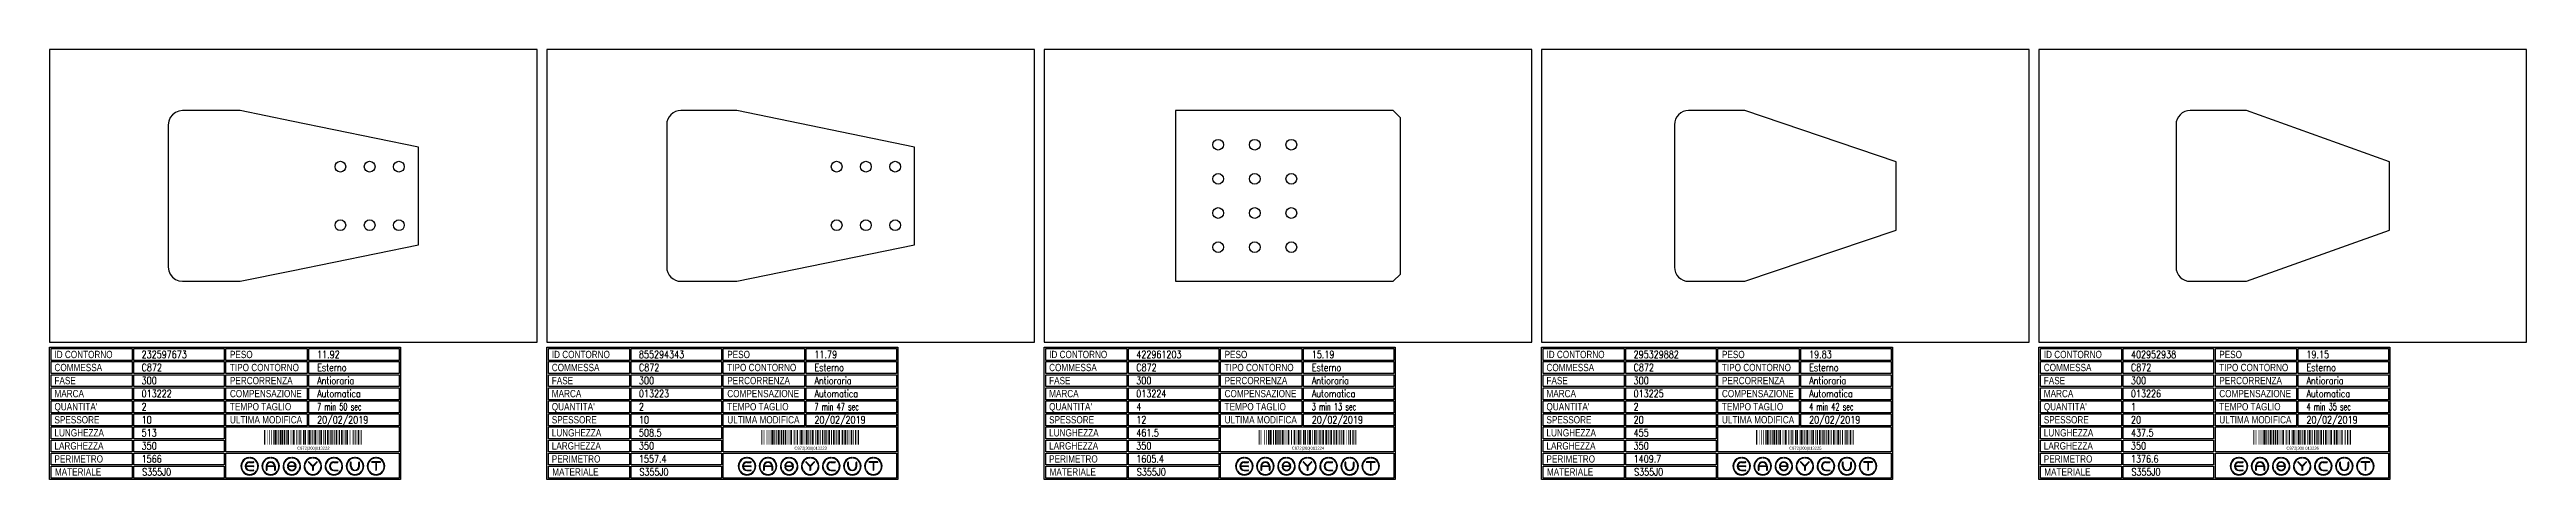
# Model space of a CAD drawing. Header units: millimetres. Extents: x 10000 to 55964, y 10000 to 31380.
# Drawn here: x 15100 to 20180, y 27736 to 28617 of the extents above; entities that cross this region are included whole.
import ezdxf
from ezdxf.enums import TextEntityAlignment as Align

# ---------------------------------------------------------------- set-up
doc = ezdxf.new("R2010")
doc.units = ezdxf.units.MM
doc.styles.add('EasyCutStyle', font='romans.shx', dxfattribs={"width": 0.8})
doc.styles.add('EasyCutStyle1', font='arial.ttf', dxfattribs={"width": 0.8})
doc.styles.get("Standard").update_dxf_attribs({"font": 'arial.ttf'})

# ---------------------------------------------------------------- blocks, each defined once
blk = doc.blocks.new('BlockShape01')
at = {"color": 253}
blk.add_lwpolyline([(0, 0), (720, 0), (720, -271), (0, -271)], close=True, dxfattribs=at)
at = {"color": 2}
for points in [[(3, -2.9), (169.3, -2.9), (169.3, -27.3), (3, -27.3)], [(3, -2.9), (169.3, -2.9), (169.3, -27.3), (3, -27.3)], [(3, -29.6), (169.3, -29.6), (169.3, -54), (3, -54)], [(361.9, -2.9), (528.3, -2.9), (528.3, -27.3), (361.9, -27.3)], [(361.9, -29.6), (528.3, -29.6), (528.3, -54), (361.9, -54)], [(3, -56.4), (169.3, -56.4), (169.3, -80.8), (3, -80.8)], [(3, -83.1), (169.3, -83.1), (169.3, -107.6), (3, -107.6)], [(361.9, -56.4), (528.3, -56.4), (528.3, -80.8), (361.9, -80.8)], [(361.9, -83.1), (528.3, -83.1), (528.3, -107.6), (361.9, -107.6)], [(3, -109.9), (169.3, -109.9), (169.3, -134.3), (3, -134.3)], [(3, -136.7), (169.3, -136.7), (169.3, -161.1), (3, -161.1)], [(361.9, -109.9), (528.3, -109.9), (528.3, -134.3), (361.9, -134.3)], [(361.9, -136.7), (528.3, -136.7), (528.3, -161.1), (361.9, -161.1)], [(3, -163.4), (169.3, -163.4), (169.3, -187.9), (3, -187.9)], [(3, -190.2), (169.3, -190.2), (169.3, -214.6), (3, -214.6)], [(3, -217), (169.3, -217), (169.3, -241.4), (3, -241.4)], [(3, -243.7), (169.3, -243.7), (169.3, -268.1), (3, -268.1)]]:
    blk.add_lwpolyline(points, close=True, dxfattribs=at)
at = {"color": 1}
for points in [[(172.7, -2.9), (358.1, -2.9), (358.1, -27.3), (172.7, -27.3)], [(172.7, -29.6), (358.1, -29.6), (358.1, -54), (172.7, -54)], [(531.6, -2.9), (717, -2.9), (717, -27.3), (531.6, -27.3)], [(531.6, -29.6), (717, -29.6), (717, -54), (531.6, -54)], [(172.7, -56.4), (358.1, -56.4), (358.1, -80.8), (172.7, -80.8)], [(172.7, -83.1), (358.1, -83.1), (358.1, -107.6), (172.7, -107.6)], [(531.6, -56.4), (717, -56.4), (717, -80.8), (531.6, -80.8)], [(531.6, -83.1), (717, -83.1), (717, -107.6), (531.6, -107.6)], [(172.7, -109.9), (358.1, -109.9), (358.1, -134.3), (172.7, -134.3)], [(172.7, -136.7), (358.1, -136.7), (358.1, -161.1), (172.7, -161.1)], [(531.6, -109.9), (717, -109.9), (717, -134.3), (531.6, -134.3)], [(531.6, -136.7), (717, -136.7), (717, -161.1), (531.6, -161.1)], [(172.7, -163.4), (358.1, -163.4), (358.1, -187.9), (172.7, -187.9)], [(172.7, -190.2), (358.1, -190.2), (358.1, -214.6), (172.7, -214.6)], [(361.9, -163.4), (717, -163.4), (717, -214.6), (361.9, -214.6)], [(172.7, -217), (358.1, -217), (358.1, -241.4), (172.7, -241.4)], [(172.7, -243.7), (358.1, -243.7), (358.1, -268.1), (172.7, -268.1)], [(361.9, -217), (717, -217), (717, -268.1), (361.9, -268.1)]]:
    blk.add_lwpolyline(points, close=True, dxfattribs=at)
at = {"color": 161, "style": 'EasyCutStyle1', "width": 0.8}
for s, p in [('COMMESSA', (10.1, -49.1)), ('ID CONTORNO', (10.1, -22.4)), ('TIPO CONTORNO', (370, -49.1)), ('PESO', (370, -22.4)), ('FASE', (10.1, -75.9)), ('MARCA', (10.1, -102.6)), ('COMPENSAZIONE', (370, -102.6)), ('PERCORRENZA', (370, -75.9)), ("QUANTITA'", (10.1, -129.4)), ('SPESSORE', (10.1, -156.2)), ('TEMPO TAGLIO', (370, -129.4)), ('ULTIMA MODIFICA', (370, -156.2)), ('LUNGHEZZA', (10.1, -182.9)), ('LARGHEZZA', (10.1, -209.7)), ('PERIMETRO', (10.1, -236.5)), ('MATERIALE', (11, -263.2))]:
    blk.add_text(s, height=15, dxfattribs=at).set_placement(p)
at = {"style": 'EasyCutStyle'}
for tag, p, width in [('ORDERSHAPE', (188.9, -49.1), 0.8), ('IDSHAPE', (188.9, -22.4), 0.8), ('TYPESHAPE', (548.8, -49.1), 0.8), ('WEIGTHSHAPE', (548.8, -22.4), 0.8), ('PHASESHAPE', (188.9, -75.9), 0.8), ('MKSHAPE', (188.9, -102.6), 0.8), ('JOUSHAPE', (548.8, -75.9), 0.8), ('COMPSHAPE', (548.8, -102.6), 0.8), ('TKSHAPE', (188.9, -156.2), 0.8), ('QTASHAPE', (188.9, -129.4), 0.8), ('TIMECUTSHAPE', (548.8, -129.4), 0.65), ('LASTMODIFYSHAPE', (548.8, -156.2), 0.8), ('LENGTHSHAPE', (188.9, -182.9), 0.8), ('HEIGHTSHAPE', (188.9, -209.7), 0.8), ('PERIMETERSHAPE', (188.9, -236.5), 0.8), ('MATSHAPE', (189.8, -263.2), 0.8)]:
    blk.add_attdef(tag, p, '', height=15, dxfattribs=dict(at, width=width))
blk = doc.blocks.new('Logo')
for color, points in [(140, [(-144.9, -7.2, -1), (-145.9, -7.6, -0.520567), (-131.2, 17.9, -1), (-131.1, 16.9, 0.520567)]), (256, [(-121.7, 0.5), (-137.5, 0.5, -0.394366), (-129.6, 7.9), (-121.7, 7.9, 1), (-121.7, 9), (-129.6, 9, 1), (-129.6, -9), (-121.7, -9, 1), (-121.7, -7.9), (-129.6, -7.9, -0.394366), (-137.5, -0.5), (-121.7, -0.5, 1)]), (140, [(-114.3, -7.2, 1), (-113.3, -7.6, 0.520567), (-128, 17.9, 0.916853), (-128.2, 16.9, 0.043377), (-128.1, 16.9, -0.520567)]), (140, [(-101.7, -7.2, -1), (-102.7, -7.6, -0.520567), (-88, 17.9, -1), (-87.9, 16.9, 0.520567)]), (140, [(-71.1, -7.2, 1), (-70.1, -7.6, 0.520567), (-84.8, 17.9, 1), (-84.9, 16.9, -0.520567)]), (140, [(-58.5, -7.2, -1), (-59.5, -7.6, -0.520567), (-44.8, 17.9, -1), (-44.7, 16.9, 0.520567)]), (256, [(-36.6, -0.5, -0.486114), (-35.5, -1.9, -0.776377), (-50.9, -2, 1), (-51.9, -2.3, 0.776377), (-34.5, -2.1, 0.486114), (-36.6, 0.5), (-49.8, 0.5, -0.486114), (-50.9, 1.9, -0.776377), (-35.5, 2, 1), (-34.5, 2.3, 0.776377), (-51.9, 2.1, 0.486114), (-49.8, -0.5)]), (140, [(-27.9, -7.2, 1), (-26.9, -7.6, 0.520567), (-41.6, 17.9, 1), (-41.7, 16.9, -0.520567)]), (140, [(-15.3, -7.2, -1), (-16.3, -7.6, -0.520567), (-1.6, 17.9, -1), (-1.5, 16.9, 0.520567)]), (256, [(0, 0.8), (-8.1, 8.8, 1), (-8.8, 8.1), (-0.5, -0.2), (-0.5, -7.9, 1), (0.5, -7.9), (0.5, -0.2), (8.8, 8.1, 1), (8.1, 8.8)]), (140, [(15.3, -7.2, 1), (16.3, -7.6, 0.520567), (1.6, 17.9, 1), (1.5, 16.9, -0.520567)]), (140, [(27.9, -7.2, -1), (26.9, -7.6, -0.520567), (41.6, 17.9, -1), (41.7, 16.9, 0.520567)]), (256, [(43.2, -9), (51.1, -9, 1), (51.1, -7.9), (43.2, -7.9, -1), (43.2, 7.9), (51.1, 7.9, 1), (51.1, 9), (43.2, 9, 1)]), (140, [(58.5, -7.2, 1), (59.5, -7.6, 0.520567), (44.8, 17.9, 1), (44.7, 16.9, -0.520567)]), (140, [(71.1, -7.2, -1), (70.1, -7.6, -0.520567), (84.8, 17.9, -1), (84.9, 16.9, 0.520567)]), (256, [(78.5, 0), (78.5, 7.9, 1), (77.4, 7.9), (77.4, 0, 1), (95.4, 0), (95.4, 7.9, 1), (94.3, 7.9), (94.3, 0, -1)]), (140, [(101.7, -7.2, 1), (102.7, -7.6, 0.520567), (88, 17.9, 1), (87.9, 16.9, -0.520567)]), (140, [(114.3, -7.2, -1), (113.3, -7.6, -0.520567), (128, 17.9, -1), (128.1, 16.9, 0.520567)]), (256, [(121.1, 9, 1), (121.1, 7.9), (129.1, 7.9), (129.1, -7.9, 1), (130.1, -7.9), (130.1, 7.9), (138.1, 7.9, 1), (138.1, 9)]), (140, [(144.9, -7.2, 1), (145.9, -7.6, 0.520567), (131.2, 17.9, 1), (131.1, 16.9, -0.520567)]), (140, [(-114.9, -10.3, 1), (-115.7, -9.7, -0.520567), (-143.5, -9.7, 1), (-144.3, -10.3, 0.520567)]), (140, [(-71.7, -10.3, 1), (-72.5, -9.7, -0.520567), (-100.3, -9.7, 1), (-101.1, -10.3, 0.520567)]), (140, [(-28.5, -10.3, 1), (-29.3, -9.7, -0.520567), (-57.1, -9.7, 1), (-57.9, -10.3, 0.520567)]), (140, [(14.7, -10.3, 1), (13.9, -9.7, -0.520567), (-13.9, -9.7, 1), (-14.7, -10.3, 0.520567)]), (140, [(57.9, -10.3, 1), (57.1, -9.7, -0.520567), (29.3, -9.7, 1), (28.5, -10.3, 0.520567)]), (140, [(101.1, -10.3, 1), (100.3, -9.7, -0.520567), (72.5, -9.7, 1), (71.7, -10.3, 0.520567)]), (140, [(144.3, -10.3, 1), (143.5, -9.7, -0.520567), (115.7, -9.7, 1), (114.9, -10.3, 0.520567)])]:
    blk.add_hatch(color=color).paths.add_polyline_path(points)
h = blk.add_hatch(color=256)
h.paths.add_polyline_path([(-78.5, -0.5), (-78.5, -7.9, 1), (-77.4, -7.9), (-77.4, 0, 1), (-95.4, 0), (-95.4, -7.9, 1), (-94.3, -7.9), (-94.3, -0.5)])
h.paths.add_polyline_path([(-94.3, 0.5, -0.933992), (-78.5, 0.5)], flags=16)
for p, q in [((-121.7, 0.5), (-137.5, 0.5)), ((-129.6, 9), (-121.7, 9)), ((-129.6, 7.9), (-121.7, 7.9)), ((-95.4, 0), (-95.4, -7.9)), ((-78.5, 0.5), (-94.3, 0.5)), ((-77.4, 0), (-77.4, -7.9)), ((-36.6, 0.5), (-49.8, 0.5)), ((-0.5, -0.2), (-8.8, 8.1)), ((0, 0.8), (-8.1, 8.8)), ((0, 0.8), (8.1, 8.8)), ((0.5, -0.2), (8.8, 8.1)), ((43.2, 9), (51.1, 9)), ((43.2, 7.9), (51.1, 7.9)), ((77.4, 0), (77.4, 7.9)), ((78.5, 0), (78.5, 7.9)), ((94.3, 0), (94.3, 7.9)), ((95.4, 0), (95.4, 7.9)), ((138.1, 9), (121.1, 9)), ((129.1, 7.9), (121.1, 7.9)), ((129.1, 7.9), (129.1, -7.9)), ((130.1, 7.9), (130.1, -7.9)), ((138.1, 7.9), (130.1, 7.9)), ((-121.7, -0.5), (-137.5, -0.5)), ((-129.6, -7.9), (-121.7, -7.9)), ((-129.6, -9), (-121.7, -9)), ((-94.3, -0.5), (-94.3, -7.9)), ((-78.5, -0.5), (-94.3, -0.5)), ((-78.5, -0.5), (-78.5, -7.9)), ((-36.6, -0.5), (-49.8, -0.5)), ((-0.5, -0.2), (-0.5, -7.9)), ((0.5, -0.2), (0.5, -7.9)), ((43.2, -7.9), (51.1, -7.9)), ((43.2, -9), (51.1, -9))]:
    blk.add_line(p, q)
at = {"color": 140}
for centre, radius, start, end in [((-129.6, 0), 18, 95, 205), ((-129.6, 0), 16.9, 95, 205), ((-131.1, 17.4), 0.54, 275, 95), ((-128.1, 17.4), 0.54, 85, 265), ((-129.6, 0), 16.9, 335, 85), ((-129.6, 0), 18, 335, 85), ((-86.4, 0), 18, 95, 205), ((-86.4, 0), 16.9, 95, 205), ((-87.9, 17.4), 0.54, 275, 95), ((-84.9, 17.4), 0.54, 85, 265), ((-86.4, 0), 16.9, 335, 85), ((-86.4, 0), 18, 335, 85), ((-43.2, 0), 18, 95, 205), ((-43.2, 0), 16.9, 95, 205), ((-44.7, 17.4), 0.54, 275, 95), ((-41.7, 17.4), 0.54, 85, 265), ((-43.2, 0), 16.9, 335, 85), ((-43.2, 0), 18, 335, 85), ((0, 0), 18, 95, 205), ((0, 0), 16.9, 95, 205), ((-1.5, 17.4), 0.54, 275, 95), ((1.5, 17.4), 0.54, 85, 265), ((0, 0), 16.9, 335, 85), ((0, 0), 18, 335, 85), ((43.2, 0), 18, 95, 205), ((43.2, 0), 16.9, 95, 205), ((41.7, 17.4), 0.54, 275, 95), ((44.7, 17.4), 0.54, 85, 265), ((43.2, 0), 16.9, 335, 85), ((43.2, 0), 18, 335, 85), ((86.4, 0), 18, 95, 205), ((86.4, 0), 16.9, 95, 205), ((84.9, 17.4), 0.54, 275, 95), ((87.9, 17.4), 0.54, 85, 265), ((86.4, 0), 16.9, 335, 85), ((86.4, 0), 18, 335, 85), ((129.6, 0), 18, 95, 205), ((129.6, 0), 16.9, 95, 205), ((128.1, 17.4), 0.54, 275, 95), ((131.1, 17.4), 0.54, 85, 265), ((129.6, 0), 16.9, 335, 85), ((129.6, 0), 18, 335, 85), ((-145.4, -7.4), 0.54, 205, 25), ((-143.9, -10), 0.54, 35, 215), ((-129.6, 0), 18, 215, 325), ((-129.6, 0), 16.9, 215, 325), ((-115.3, -10), 0.54, 325, 145), ((-113.8, -7.4), 0.54, 155, 335), ((-102.2, -7.4), 0.54, 205, 25), ((-100.7, -10), 0.54, 35, 215), ((-86.4, 0), 18, 215, 325), ((-86.4, 0), 16.9, 215, 325), ((-72.1, -10), 0.54, 325, 145), ((-70.6, -7.4), 0.54, 155, 335), ((-59, -7.4), 0.54, 205, 25), ((-57.5, -10), 0.54, 35, 215), ((-43.2, 0), 18, 215, 325), ((-43.2, 0), 16.9, 215, 325), ((-28.9, -10), 0.54, 325, 145), ((-27.4, -7.4), 0.54, 155, 335), ((-15.8, -7.4), 0.54, 205, 25), ((-14.3, -10), 0.54, 35, 215), ((0, 0), 18, 215, 325), ((0, 0), 16.9, 215, 325), ((14.3, -10), 0.54, 325, 145), ((15.8, -7.4), 0.54, 155, 335), ((27.4, -7.4), 0.54, 205, 25), ((28.9, -10), 0.54, 35, 215), ((43.2, 0), 18, 215, 325), ((43.2, 0), 16.9, 215, 325), ((57.5, -10), 0.54, 325, 145), ((59, -7.4), 0.54, 155, 335), ((70.6, -7.4), 0.54, 205, 25), ((72.1, -10), 0.54, 35, 215), ((86.4, 0), 18, 215, 325), ((86.4, 0), 16.9, 215, 325), ((100.7, -10), 0.54, 325, 145), ((102.2, -7.4), 0.54, 155, 335), ((113.8, -7.4), 0.54, 205, 25), ((115.3, -10), 0.54, 35, 215), ((129.6, 0), 18, 215, 325), ((129.6, 0), 16.9, 215, 325), ((143.9, -10), 0.54, 325, 145), ((145.4, -7.4), 0.54, 155, 335)]:
    blk.add_arc(centre, radius, start, end, dxfattribs=at)
for centre, radius, start, end in [((-129.6, 0), 9, 90, 270), ((-129.6, 0), 7.92, 90, 176.0904), ((-121.7, 8.5), 0.54, 270, 90), ((-121.7, 0), 0.54, 270, 90), ((-86.4, 0), 9, 0, 180), ((-86.4, 0), 7.92, 3.9096, 176.0904), ((-49.8, 1.6), 2.16, 166.2998, 270), ((-43.2, 0), 9, 15, 166.2998), ((-43.2, 0), 7.92, 15, 166.2998), ((-49.8, 1.6), 1.08, 166.2998, 270), ((-36.6, -1.6), 2.16, 346.2998, 90), ((-35, 2.2), 0.54, 195, 15), ((-8.5, 8.5), 0.54, 45, 225), ((8.5, 8.5), 0.54, 315, 135), ((43.2, 0), 9, 90, 270), ((43.2, 0), 7.92, 90, 270), ((51.1, 8.5), 0.54, 270, 90), ((77.9, 7.9), 0.54, 0, 180), ((86.4, 0), 9, 180, 0), ((86.4, 0), 7.92, 180, 0), ((94.9, 7.9), 0.54, 0, 180), ((121.1, 8.5), 0.54, 90, 270), ((138.1, 8.5), 0.54, 270, 90), ((-129.6, 0), 7.92, 183.9096, 270), ((-121.7, -8.5), 0.54, 270, 90), ((-94.9, -7.9), 0.54, 180, 0), ((-77.9, -7.9), 0.54, 180, 0), ((-51.4, -2.2), 0.54, 15, 195), ((-43.2, 0), 9, 195, 346.2998), ((-43.2, 0), 7.92, 195, 346.2998), ((-36.6, -1.6), 1.08, 346.2998, 90), ((0, -7.9), 0.54, 180, 0), ((51.1, -8.5), 0.54, 270, 90), ((129.6, -7.9), 0.54, 180, 0)]:
    blk.add_arc(centre, radius, start, end)
blk = doc.blocks.new('232597673_128', base_point=(296.5, -345))
at = {"linetype": 'Continuous'}
for points, const_width in [([(297.5, -345), (297.5, -315)], 2), ([(300, -345), (300, -315)], 1), ([(303, -345), (303, -315)], 1), ([(308, -345), (308, -315)], 1), ([(312, -345), (312, -315)], 1), ([(316.5, -345), (316.5, -315)], 2), ([(320, -345), (320, -315)], 3), ([(323, -345), (323, -315)], 1), ([(326.5, -345), (326.5, -315)], 2), ([(331, -345), (331, -315)], 3), ([(334.5, -345), (334.5, -315)], 2), ([(338, -345), (338, -315)], 3), ([(341.5, -345), (341.5, -315)], 2), ([(346, -345), (346, -315)], 3), ([(350, -345), (350, -315)], 1), ([(352, -345), (352, -315)], 1), ([(354, -345), (354, -315)], 1), ([(357.5, -345), (357.5, -315)], 4), ([(363.5, -345), (363.5, -315)], 2), ([(367, -345), (367, -315)], 1), ([(370, -345), (370, -315)], 3), ([(374, -345), (374, -315)], 1), ([(378, -345), (378, -315)], 3), ([(381.5, -345), (381.5, -315)], 2), ([(385, -345), (385, -315)], 1), ([(389, -345), (389, -315)], 3), ([(392.5, -345), (392.5, -315)], 2), ([(396, -345), (396, -315)], 1), ([(398, -345), (398, -315)], 1), ([(401.5, -345), (401.5, -315)], 4), ([(407, -345), (407, -315)], 1), ([(411, -345), (411, -315)], 3), ([(414.5, -345), (414.5, -315)], 2), ([(418, -345), (418, -315)], 1), ([(422, -345), (422, -315)], 3), ([(426.5, -345), (426.5, -315)], 2), ([(429.5, -345), (429.5, -315)], 2), ([(433, -345), (433, -315)], 1), ([(436, -345), (436, -315)], 3), ([(440.5, -345), (440.5, -315)], 2), ([(445, -345), (445, -315)], 3), ([(449, -345), (449, -315)], 1), ([(451.5, -345), (451.5, -315)], 2), ([(456, -345), (456, -315)], 3), ([(460, -345), (460, -315)], 1), ([(462.5, -345), (462.5, -315)], 2), ([(467, -345), (467, -315)], 3), ([(471, -345), (471, -315)], 1), ([(473, -345), (473, -315)], 1), ([(477, -345), (477, -315)], 1), ([(480.5, -345), (480.5, -315)], 2), ([(484.5, -345), (484.5, -315)], 2), ([(490, -345), (490, -315)], 3), ([(493, -345), (493, -315)], 1), ([(495.5, -345), (495.5, -315)], 2)]:
    blk.add_lwpolyline(points, dxfattribs=dict(at, const_width=const_width))
blk.add_text('C872|300|013222', height=6).set_placement((397.5, -355.5), align=Align.CENTER)
blk = doc.blocks.new('855294343_128', base_point=(294.25, -345))
at = {"linetype": 'Continuous'}
for points, const_width in [([(295.25, -345), (295.25, -315)], 2), ([(297.75, -345), (297.75, -315)], 1), ([(300.75, -345), (300.75, -315)], 1), ([(305.75, -345), (305.75, -315)], 1), ([(309.75, -345), (309.75, -315)], 1), ([(314.25, -345), (314.25, -315)], 2), ([(317.75, -345), (317.75, -315)], 3), ([(320.75, -345), (320.75, -315)], 1), ([(324.25, -345), (324.25, -315)], 2), ([(328.75, -345), (328.75, -315)], 3), ([(332.25, -345), (332.25, -315)], 2), ([(335.75, -345), (335.75, -315)], 3), ([(339.25, -345), (339.25, -315)], 2), ([(343.75, -345), (343.75, -315)], 3), ([(347.75, -345), (347.75, -315)], 1), ([(349.75, -345), (349.75, -315)], 1), ([(351.75, -345), (351.75, -315)], 1), ([(355.25, -345), (355.25, -315)], 4), ([(361.25, -345), (361.25, -315)], 2), ([(364.75, -345), (364.75, -315)], 1), ([(367.75, -345), (367.75, -315)], 3), ([(371.75, -345), (371.75, -315)], 1), ([(375.75, -345), (375.75, -315)], 3), ([(379.25, -345), (379.25, -315)], 2), ([(382.75, -345), (382.75, -315)], 1), ([(386.75, -345), (386.75, -315)], 3), ([(390.25, -345), (390.25, -315)], 2), ([(393.75, -345), (393.75, -315)], 1), ([(395.75, -345), (395.75, -315)], 1), ([(399.25, -345), (399.25, -315)], 4), ([(404.75, -345), (404.75, -315)], 1), ([(408.75, -345), (408.75, -315)], 3), ([(412.25, -345), (412.25, -315)], 2), ([(415.75, -345), (415.75, -315)], 1), ([(419.75, -345), (419.75, -315)], 3), ([(424.25, -345), (424.25, -315)], 2), ([(427.25, -345), (427.25, -315)], 2), ([(430.75, -345), (430.75, -315)], 1), ([(433.75, -345), (433.75, -315)], 3), ([(438.25, -345), (438.25, -315)], 2), ([(442.75, -345), (442.75, -315)], 3), ([(446.75, -345), (446.75, -315)], 1), ([(449.25, -345), (449.25, -315)], 2), ([(453.75, -345), (453.75, -315)], 3), ([(457.75, -345), (457.75, -315)], 1), ([(460.25, -345), (460.25, -315)], 2), ([(463.75, -345), (463.75, -315)], 1), ([(466.75, -345), (466.75, -315)], 3), ([(471.25, -345), (471.25, -315)], 2), ([(474.75, -345), (474.75, -315)], 1), ([(478.75, -345), (478.75, -315)], 3), ([(482.25, -345), (482.25, -315)], 2), ([(487.75, -345), (487.75, -315)], 3), ([(490.75, -345), (490.75, -315)], 1), ([(493.25, -345), (493.25, -315)], 2)]:
    blk.add_lwpolyline(points, dxfattribs=dict(at, const_width=const_width))
blk.add_text('C872|300|013223', height=6).set_placement((395.25, -355.5), align=Align.CENTER)
blk = doc.blocks.new('422961203_128', base_point=(270.75, -345))
at = {"linetype": 'Continuous'}
for points, const_width in [([(271.75, -345), (271.75, -315)], 2), ([(274.25, -345), (274.25, -315)], 1), ([(277.25, -345), (277.25, -315)], 1), ([(282.25, -345), (282.25, -315)], 1), ([(286.25, -345), (286.25, -315)], 1), ([(290.75, -345), (290.75, -315)], 2), ([(294.25, -345), (294.25, -315)], 3), ([(297.25, -345), (297.25, -315)], 1), ([(300.75, -345), (300.75, -315)], 2), ([(305.25, -345), (305.25, -315)], 3), ([(308.75, -345), (308.75, -315)], 2), ([(312.25, -345), (312.25, -315)], 3), ([(315.75, -345), (315.75, -315)], 2), ([(320.25, -345), (320.25, -315)], 3), ([(324.25, -345), (324.25, -315)], 1), ([(326.25, -345), (326.25, -315)], 1), ([(328.25, -345), (328.25, -315)], 1), ([(331.75, -345), (331.75, -315)], 4), ([(337.75, -345), (337.75, -315)], 2), ([(341.25, -345), (341.25, -315)], 1), ([(344.25, -345), (344.25, -315)], 3), ([(348.25, -345), (348.25, -315)], 1), ([(352.25, -345), (352.25, -315)], 3), ([(355.75, -345), (355.75, -315)], 2), ([(359.25, -345), (359.25, -315)], 1), ([(363.25, -345), (363.25, -315)], 3), ([(366.75, -345), (366.75, -315)], 2), ([(370.25, -345), (370.25, -315)], 1), ([(372.25, -345), (372.25, -315)], 1), ([(375.75, -345), (375.75, -315)], 4), ([(381.25, -345), (381.25, -315)], 1), ([(385.25, -345), (385.25, -315)], 3), ([(388.75, -345), (388.75, -315)], 2), ([(392.25, -345), (392.25, -315)], 1), ([(396.25, -345), (396.25, -315)], 3), ([(400.75, -345), (400.75, -315)], 2), ([(403.75, -345), (403.75, -315)], 2), ([(407.25, -345), (407.25, -315)], 1), ([(410.25, -345), (410.25, -315)], 3), ([(414.75, -345), (414.75, -315)], 2), ([(419.25, -345), (419.25, -315)], 3), ([(423.25, -345), (423.25, -315)], 1), ([(425.75, -345), (425.75, -315)], 2), ([(430.25, -345), (430.25, -315)], 3), ([(434.25, -345), (434.25, -315)], 1), ([(436.75, -345), (436.75, -315)], 2), ([(440.25, -345), (440.25, -315)], 1), ([(444.25, -345), (444.25, -315)], 3), ([(447.25, -345), (447.25, -315)], 1), ([(451.25, -345), (451.25, -315)], 1), ([(455.75, -345), (455.75, -315)], 2), ([(458.75, -345), (458.75, -315)], 2), ([(464.25, -345), (464.25, -315)], 3), ([(467.25, -345), (467.25, -315)], 1), ([(469.75, -345), (469.75, -315)], 2)]:
    blk.add_lwpolyline(points, dxfattribs=dict(at, const_width=const_width))
blk.add_text('C872|300|013224', height=6).set_placement((371.75, -355.5), align=Align.CENTER)
blk = doc.blocks.new('295329882_128', base_point=(267.5, -345))
at = {"linetype": 'Continuous'}
for points, const_width in [([(268.5, -345), (268.5, -315)], 2), ([(271, -345), (271, -315)], 1), ([(274, -345), (274, -315)], 1), ([(279, -345), (279, -315)], 1), ([(283, -345), (283, -315)], 1), ([(287.5, -345), (287.5, -315)], 2), ([(291, -345), (291, -315)], 3), ([(294, -345), (294, -315)], 1), ([(297.5, -345), (297.5, -315)], 2), ([(302, -345), (302, -315)], 3), ([(305.5, -345), (305.5, -315)], 2), ([(309, -345), (309, -315)], 3), ([(312.5, -345), (312.5, -315)], 2), ([(317, -345), (317, -315)], 3), ([(321, -345), (321, -315)], 1), ([(323, -345), (323, -315)], 1), ([(325, -345), (325, -315)], 1), ([(328.5, -345), (328.5, -315)], 4), ([(334.5, -345), (334.5, -315)], 2), ([(338, -345), (338, -315)], 1), ([(341, -345), (341, -315)], 3), ([(345, -345), (345, -315)], 1), ([(349, -345), (349, -315)], 3), ([(352.5, -345), (352.5, -315)], 2), ([(356, -345), (356, -315)], 1), ([(360, -345), (360, -315)], 3), ([(363.5, -345), (363.5, -315)], 2), ([(367, -345), (367, -315)], 1), ([(369, -345), (369, -315)], 1), ([(372.5, -345), (372.5, -315)], 4), ([(378, -345), (378, -315)], 1), ([(382, -345), (382, -315)], 3), ([(385.5, -345), (385.5, -315)], 2), ([(389, -345), (389, -315)], 1), ([(393, -345), (393, -315)], 3), ([(397.5, -345), (397.5, -315)], 2), ([(400.5, -345), (400.5, -315)], 2), ([(404, -345), (404, -315)], 1), ([(407, -345), (407, -315)], 3), ([(411.5, -345), (411.5, -315)], 2), ([(416, -345), (416, -315)], 3), ([(420, -345), (420, -315)], 1), ([(422.5, -345), (422.5, -315)], 2), ([(427, -345), (427, -315)], 3), ([(431, -345), (431, -315)], 1), ([(433.5, -345), (433.5, -315)], 2), ([(437, -345), (437, -315)], 3), ([(441, -345), (441, -315)], 1), ([(444.5, -345), (444.5, -315)], 2), ([(449, -345), (449, -315)], 1), ([(452, -345), (452, -315)], 3), ([(455.5, -345), (455.5, -315)], 2), ([(461, -345), (461, -315)], 3), ([(464, -345), (464, -315)], 1), ([(466.5, -345), (466.5, -315)], 2)]:
    blk.add_lwpolyline(points, dxfattribs=dict(at, const_width=const_width))
blk.add_text('C872|300|013225', height=6).set_placement((368.5, -355.5), align=Align.CENTER)
blk = doc.blocks.new('402952938_128', base_point=(258.75, -345))
at = {"linetype": 'Continuous'}
for points, const_width in [([(259.75, -345), (259.75, -315)], 2), ([(262.25, -345), (262.25, -315)], 1), ([(265.25, -345), (265.25, -315)], 1), ([(270.25, -345), (270.25, -315)], 1), ([(274.25, -345), (274.25, -315)], 1), ([(278.75, -345), (278.75, -315)], 2), ([(282.25, -345), (282.25, -315)], 3), ([(285.25, -345), (285.25, -315)], 1), ([(288.75, -345), (288.75, -315)], 2), ([(293.25, -345), (293.25, -315)], 3), ([(296.75, -345), (296.75, -315)], 2), ([(300.25, -345), (300.25, -315)], 3), ([(303.75, -345), (303.75, -315)], 2), ([(308.25, -345), (308.25, -315)], 3), ([(312.25, -345), (312.25, -315)], 1), ([(314.25, -345), (314.25, -315)], 1), ([(316.25, -345), (316.25, -315)], 1), ([(319.75, -345), (319.75, -315)], 4), ([(325.75, -345), (325.75, -315)], 2), ([(329.25, -345), (329.25, -315)], 1), ([(332.25, -345), (332.25, -315)], 3), ([(336.25, -345), (336.25, -315)], 1), ([(340.25, -345), (340.25, -315)], 3), ([(343.75, -345), (343.75, -315)], 2), ([(347.25, -345), (347.25, -315)], 1), ([(351.25, -345), (351.25, -315)], 3), ([(354.75, -345), (354.75, -315)], 2), ([(358.25, -345), (358.25, -315)], 1), ([(360.25, -345), (360.25, -315)], 1), ([(363.75, -345), (363.75, -315)], 4), ([(369.25, -345), (369.25, -315)], 1), ([(373.25, -345), (373.25, -315)], 3), ([(376.75, -345), (376.75, -315)], 2), ([(380.25, -345), (380.25, -315)], 1), ([(384.25, -345), (384.25, -315)], 3), ([(388.75, -345), (388.75, -315)], 2), ([(391.75, -345), (391.75, -315)], 2), ([(395.25, -345), (395.25, -315)], 1), ([(398.25, -345), (398.25, -315)], 3), ([(402.75, -345), (402.75, -315)], 2), ([(407.25, -345), (407.25, -315)], 3), ([(411.25, -345), (411.25, -315)], 1), ([(413.75, -345), (413.75, -315)], 2), ([(418.25, -345), (418.25, -315)], 3), ([(422.25, -345), (422.25, -315)], 1), ([(424.75, -345), (424.75, -315)], 2), ([(429.25, -345), (429.25, -315)], 3), ([(432.25, -345), (432.25, -315)], 1), ([(435.25, -345), (435.25, -315)], 1), ([(438.25, -345), (438.25, -315)], 1), ([(440.75, -345), (440.75, -315)], 2), ([(446.75, -345), (446.75, -315)], 2), ([(452.25, -345), (452.25, -315)], 3), ([(455.25, -345), (455.25, -315)], 1), ([(457.75, -345), (457.75, -315)], 2)]:
    blk.add_lwpolyline(points, dxfattribs=dict(at, const_width=const_width))
blk.add_text('C872|300|013226', height=6).set_placement((359.75, -355.5), align=Align.CENTER)

msp = doc.modelspace()

# ---------------------------------------------------------------- linework, layer by layer
for p, q in [((16100, 28617), (15100, 28617)), ((15100, 28617), (15100, 28017)), ((16100, 28017), (16100, 28617)), ((17120, 28617), (16120, 28617)), ((16120, 28617), (16120, 28017)), ((17120, 28017), (17120, 28617)), ((18140, 28617), (17140, 28617)), ((17140, 28617), (17140, 28017)), ((18140, 28017), (18140, 28617)), ((19160, 28617), (18160, 28617)), ((18160, 28617), (18160, 28017)), ((19160, 28017), (19160, 28617)), ((20180, 28617), (19180, 28617)), ((19180, 28617), (19180, 28017)), ((20180, 28017), (20180, 28617)), ((15100, 28017), (16100, 28017)), ((16120, 28017), (17120, 28017)), ((17140, 28017), (18140, 28017)), ((18160, 28017), (19160, 28017)), ((19180, 28017), (20180, 28017))]:
    msp.add_line(p, q)
at = {"color": 2}
for points in [[(15372.5, 28142), (15491, 28142), (15596.5, 28163.5), (15856.5, 28217), (15856.5, 28417), (15596.5, 28470.5), (15491, 28492), (15372.5, 28492), (15365, 28491), (15358, 28488), (15352, 28483.5), (15347.5, 28477.5), (15344.5, 28470.5), (15343.5, 28463), (15343.5, 28171), (15344.5, 28163.5), (15347.5, 28156.5), (15352, 28150.5), (15358, 28146), (15365, 28143)], [(17409.3, 28142), (17855.8, 28142), (17870.8, 28157), (17870.8, 28477), (17855.8, 28492), (17409.3, 28492)]]:
    msp.add_lwpolyline(points, close=True, dxfattribs=at)
for points in [[(16509.3, 28142), (16874.3, 28217), (16874.3, 28417), (16509.3, 28492), (16394.8, 28492, 0.414214), (16365.8, 28463), (16365.8, 28171, 0.414214), (16394.8, 28142)], [(18577, 28142), (18887.5, 28247), (18887.5, 28387), (18577, 28492), (18461.5, 28492, 0.414214), (18432.5, 28463), (18432.5, 28171, 0.414214), (18461.5, 28142)], [(19605.8, 28142), (19898.8, 28247), (19898.8, 28387), (19605.8, 28492), (19490.3, 28492, 0.414214), (19461.3, 28463), (19461.3, 28171, 0.414214), (19490.3, 28142)]]:
    msp.add_lwpolyline(points, format="xyb", close=True, dxfattribs=at)
at = {"color": 4}
for centre in [(17496.8, 28422), (17571.8, 28422), (17646.8, 28422), (15696.5, 28377), (15756.5, 28377), (15816.5, 28377), (16714.3, 28377), (16774.3, 28377), (16834.3, 28377), (17496.8, 28352), (17571.8, 28352), (17646.8, 28352), (15696.5, 28257), (15756.5, 28257), (15816.5, 28257), (16714.3, 28257), (16774.3, 28257), (16834.3, 28257), (17496.8, 28282), (17571.8, 28282), (17646.8, 28282), (17496.8, 28212), (17571.8, 28212), (17646.8, 28212)]:
    msp.add_circle(centre, 11, dxfattribs=at)

# ---------------------------------------------------------------- block references
for p, values in [((15100, 28007), {'IDSHAPE': '232597673', 'ORDERSHAPE': 'C872', 'PHASESHAPE': '300', 'MKSHAPE': '013222', 'TKSHAPE': '10', 'LENGTHSHAPE': '513', 'HEIGHTSHAPE': '350', 'MATSHAPE': 'S355J0', 'LASTMODIFYSHAPE': '20/02/2019', 'PERIMETERSHAPE': '1566', 'WEIGTHSHAPE': '11.92', 'TYPESHAPE': 'Esterno', 'JOUSHAPE': 'Antioraria', 'COMPSHAPE': 'Automatica', 'TIMECUTSHAPE': '7 min 50 sec', 'QTASHAPE': '2'}), ((16120, 28007), {'IDSHAPE': '855294343', 'ORDERSHAPE': 'C872', 'PHASESHAPE': '300', 'MKSHAPE': '013223', 'TKSHAPE': '10', 'LENGTHSHAPE': '508.5', 'HEIGHTSHAPE': '350', 'MATSHAPE': 'S355J0', 'LASTMODIFYSHAPE': '20/02/2019', 'PERIMETERSHAPE': '1557.4', 'WEIGTHSHAPE': '11.79', 'TYPESHAPE': 'Esterno', 'JOUSHAPE': 'Antioraria', 'COMPSHAPE': 'Automatica', 'TIMECUTSHAPE': '7 min 47 sec', 'QTASHAPE': '2'}), ((17140, 28007), {'IDSHAPE': '422961203', 'ORDERSHAPE': 'C872', 'PHASESHAPE': '300', 'MKSHAPE': '013224', 'TKSHAPE': '12', 'LENGTHSHAPE': '461.5', 'HEIGHTSHAPE': '350', 'MATSHAPE': 'S355J0', 'LASTMODIFYSHAPE': '20/02/2019', 'PERIMETERSHAPE': '1605.4', 'WEIGTHSHAPE': '15.19', 'TYPESHAPE': 'Esterno', 'JOUSHAPE': 'Antioraria', 'COMPSHAPE': 'Automatica', 'TIMECUTSHAPE': '3 min 13 sec', 'QTASHAPE': '4'}), ((18160, 28007), {'IDSHAPE': '295329882', 'ORDERSHAPE': 'C872', 'PHASESHAPE': '300', 'MKSHAPE': '013225', 'TKSHAPE': '20', 'LENGTHSHAPE': '455', 'HEIGHTSHAPE': '350', 'MATSHAPE': 'S355J0', 'LASTMODIFYSHAPE': '20/02/2019', 'PERIMETERSHAPE': '1409.7', 'WEIGTHSHAPE': '19.83', 'TYPESHAPE': 'Esterno', 'JOUSHAPE': 'Antioraria', 'COMPSHAPE': 'Automatica', 'TIMECUTSHAPE': '4 min 42 sec', 'QTASHAPE': '2'}), ((19180, 28007), {'IDSHAPE': '402952938', 'ORDERSHAPE': 'C872', 'PHASESHAPE': '300', 'MKSHAPE': '013226', 'TKSHAPE': '20', 'LENGTHSHAPE': '437.5', 'HEIGHTSHAPE': '350', 'MATSHAPE': 'S355J0', 'LASTMODIFYSHAPE': '20/02/2019', 'PERIMETERSHAPE': '1376.6', 'WEIGTHSHAPE': '19.15', 'TYPESHAPE': 'Esterno', 'JOUSHAPE': 'Antioraria', 'COMPSHAPE': 'Automatica', 'TIMECUTSHAPE': '4 min 35 sec', 'QTASHAPE': '1'})]:
    msp.add_blockref('BlockShape01', p).add_auto_attribs(values)
for name, p in [('232597673_128', (15540, 27807.5)), ('855294343_128', (16560, 27807.5)), ('422961203_128', (17580, 27807.5)), ('295329882_128', (18600, 27807.5)), ('402952938_128', (19620, 27807.5)), ('Logo', (15640, 27763)), ('Logo', (16660, 27763)), ('Logo', (17680, 27763)), ('Logo', (18700, 27763)), ('Logo', (19720, 27763))]:
    msp.add_blockref(name, p)

doc.saveas('drawing.dxf')
